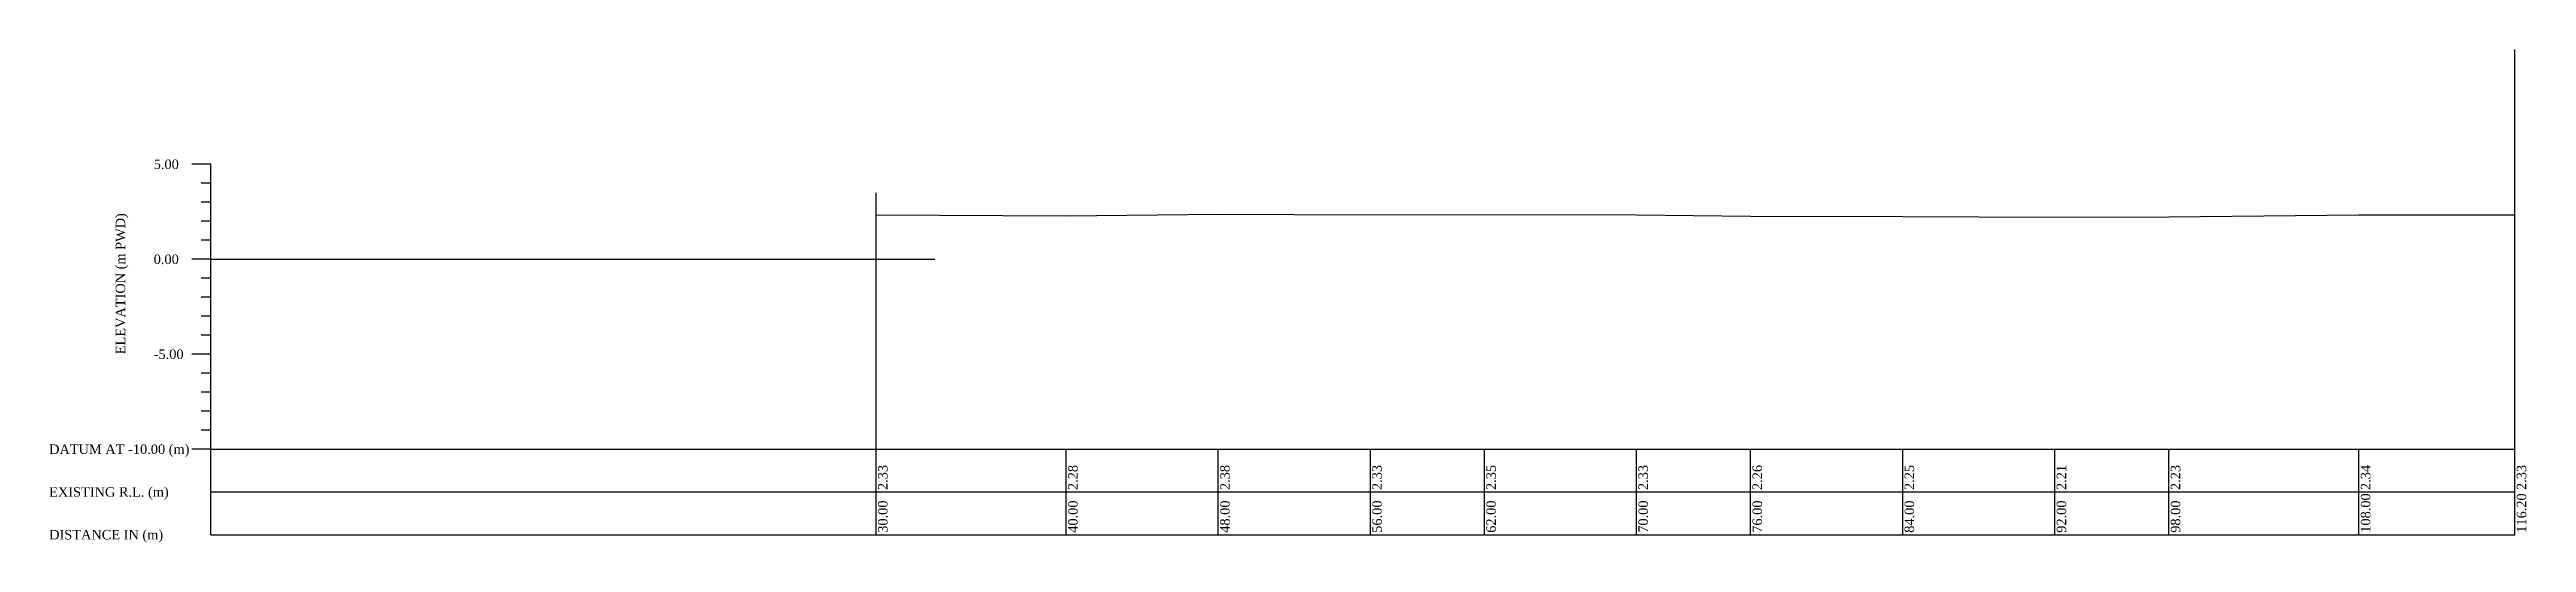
# Model space of a CAD drawing. Header units: metres. Extents: x -148477 to 168932, y -55673 to -2736.
# Drawn here: x -24402.1 to -24271.8, y -16534.2 to -16508.3 of the extents above; entities that cross this region are included whole.
import ezdxf

# ---------------------------------------------------------------- set-up
doc = ezdxf.new("R2010")
doc.units = ezdxf.units.M
doc.styles.add('liza', font='times.ttf', dxfattribs={"height": 2})

msp = doc.modelspace()

# ---------------------------------------------------------------- texts
at = {"color": 6, "linetype": 'Continuous', "lineweight": -3, "ltscale": 0.5, "char_height": 0.5, "attachment_point": 1, "style": 'liza'}
for s, insert, width in [('5.00', (-24396.6487, -16514.0431), 2), ('0.00', (-24396.6487, -16519.0431), 2), ('-5.00', (-24396.6487, -16524.0431), 2), ('DATUM AT -10.00 (m)', (-24402.1487, -16529.0431), 7.5), ('EXISTING R.L. (m)', (-24402.1487, -16531.2931), 7.5), ('DISTANCE IN (m)', (-24402.1487, -16533.5431), 7.5)]:
    msp.add_mtext(s, dxfattribs=dict(at, insert=insert, width=width))
at = {"color": 6, "linetype": 'Continuous', "lineweight": -3, "ltscale": 0.5, "char_height": 0.5, "attachment_point": 1, "rotation": 90, "style": 'liza'}
for s, insert, width in [('ELEVATION (m PWD)', (-24398.6487, -16524.2931), 10), ('2.33', (-24358.5487, -16531.4431), 2.15), ('2.28', (-24348.5487, -16531.4431), 2.15), ('2.38', (-24340.5487, -16531.4431), 2.15), ('2.33', (-24332.5487, -16531.4431), 2.15), ('2.35', (-24326.5487, -16531.4431), 2.15), ('2.33', (-24318.5487, -16531.4431), 2.15), ('2.26', (-24312.5487, -16531.4431), 2.15), ('2.25', (-24304.5487, -16531.4431), 2.15), ('2.21', (-24296.5487, -16531.4431), 2.15), ('2.23', (-24290.5487, -16531.4431), 2.15), ('2.34', (-24280.5487, -16531.4431), 2.15), ('2.33', (-24272.3487, -16531.4431), 2.15), ('30.00', (-24358.5487, -16533.6931), 2.15), ('40.00', (-24348.5487, -16533.6931), 2.15), ('48.00', (-24340.5487, -16533.6931), 2.15), ('56.00', (-24332.5487, -16533.6931), 2.15), ('62.00', (-24326.5487, -16533.6931), 2.15), ('70.00', (-24318.5487, -16533.6931), 2.15), ('76.00', (-24312.5487, -16533.6931), 2.15), ('84.00', (-24304.5487, -16533.6931), 2.15), ('92.00', (-24296.5487, -16533.6931), 2.15), ('98.00', (-24290.5487, -16533.6931), 2.15), ('108.00', (-24280.5487, -16533.6931), 2.15), ('116.20', (-24272.3487, -16533.6931), 2.15)]:
    msp.add_mtext(s, dxfattribs=dict(at, insert=insert, width=width))

# ---------------------------------------------------------------- linework, layer by layer
at = {"color": 6, "linetype": 'Continuous', "lineweight": -3, "ltscale": 0.5}
for p, q in [((-24272.4487, -16529.2931), (-24272.4487, -16508.2502)), ((-24393.6487, -16514.2931), (-24394.6487, -16514.2931)), ((-24393.6487, -16515.2931), (-24394.1487, -16515.2931)), ((-24393.6487, -16533.7931), (-24393.6487, -16514.2931)), ((-24393.6487, -16516.2931), (-24394.1487, -16516.2931)), ((-24358.6487, -16529.2931), (-24358.6487, -16515.8009)), ((-24393.6487, -16517.2931), (-24394.1487, -16517.2931)), ((-24393.6487, -16519.2931), (-24394.6487, -16519.2931)), ((-24393.6487, -16518.2931), (-24394.1487, -16518.2931)), ((-24393.6487, -16520.2931), (-24394.1487, -16520.2931)), ((-24393.6487, -16521.2931), (-24394.1487, -16521.2931)), ((-24393.6487, -16522.2931), (-24394.1487, -16522.2931)), ((-24393.6487, -16524.2931), (-24394.6487, -16524.2931)), ((-24393.6487, -16523.2931), (-24394.1487, -16523.2931)), ((-24393.6487, -16525.2931), (-24394.1487, -16525.2931)), ((-24393.6487, -16526.2931), (-24394.1487, -16526.2931)), ((-24393.6487, -16527.2931), (-24394.1487, -16527.2931)), ((-24393.6487, -16528.2931), (-24394.1487, -16528.2931)), ((-24393.6487, -16529.2931), (-24394.6487, -16529.2931)), ((-24393.6487, -16529.2931), (-24272.4487, -16529.2931)), ((-24393.6487, -16529.2931), (-24272.4487, -16529.2931)), ((-24358.6487, -16533.7931), (-24358.6487, -16529.2931)), ((-24348.6487, -16533.7931), (-24348.6487, -16529.2931)), ((-24340.6487, -16533.7931), (-24340.6487, -16529.2931)), ((-24332.6487, -16533.7931), (-24332.6487, -16529.2931)), ((-24326.6487, -16533.7931), (-24326.6487, -16529.2931)), ((-24318.6487, -16533.7931), (-24318.6487, -16529.2931)), ((-24312.6487, -16533.7931), (-24312.6487, -16529.2931)), ((-24304.6487, -16533.7931), (-24304.6487, -16529.2931)), ((-24296.6487, -16533.7931), (-24296.6487, -16529.2931)), ((-24290.6487, -16533.7931), (-24290.6487, -16529.2931)), ((-24280.6487, -16533.7931), (-24280.6487, -16529.2931)), ((-24272.4487, -16533.7931), (-24272.4487, -16529.2931)), ((-24393.6487, -16531.5431), (-24272.4487, -16531.5431)), ((-24393.6487, -16531.5431), (-24272.4487, -16531.5431)), ((-24393.6487, -16533.7931), (-24272.4487, -16533.7931)), ((-24393.6487, -16533.7931), (-24272.4487, -16533.7931))]:
    msp.add_line(p, q, dxfattribs=at)
at = {"color": 3, "linetype": 'Continuous', "lineweight": -3, "ltscale": 0.5}
msp.add_line((-24393.6487, -16519.2931), (-24355.5594, -16519.2931), dxfattribs=at)
at = {"color": 6, "linetype": 'Continuous', "lineweight": -3, "ltscale": 0.5}
msp.add_lwpolyline([(-24358.6487, -16516.9631), (-24348.6487, -16517.0131), (-24340.6487, -16516.9131), (-24332.6487, -16516.9631), (-24326.6487, -16516.9431), (-24318.6487, -16516.9631), (-24312.6487, -16517.0331), (-24304.6487, -16517.0431), (-24296.6487, -16517.0831), (-24290.6487, -16517.0631), (-24280.6487, -16516.9531), (-24272.4487, -16516.9631)], dxfattribs=at)

msp.set_redraw_order([(e.dxf.handle, doc.entitydb.next_handle()) for e in msp.query("TEXT MTEXT ATTDEF DIMENSION ARC_DIMENSION")])  # texts and dimensions are drawn at this point

doc.saveas('drawing.dxf')
